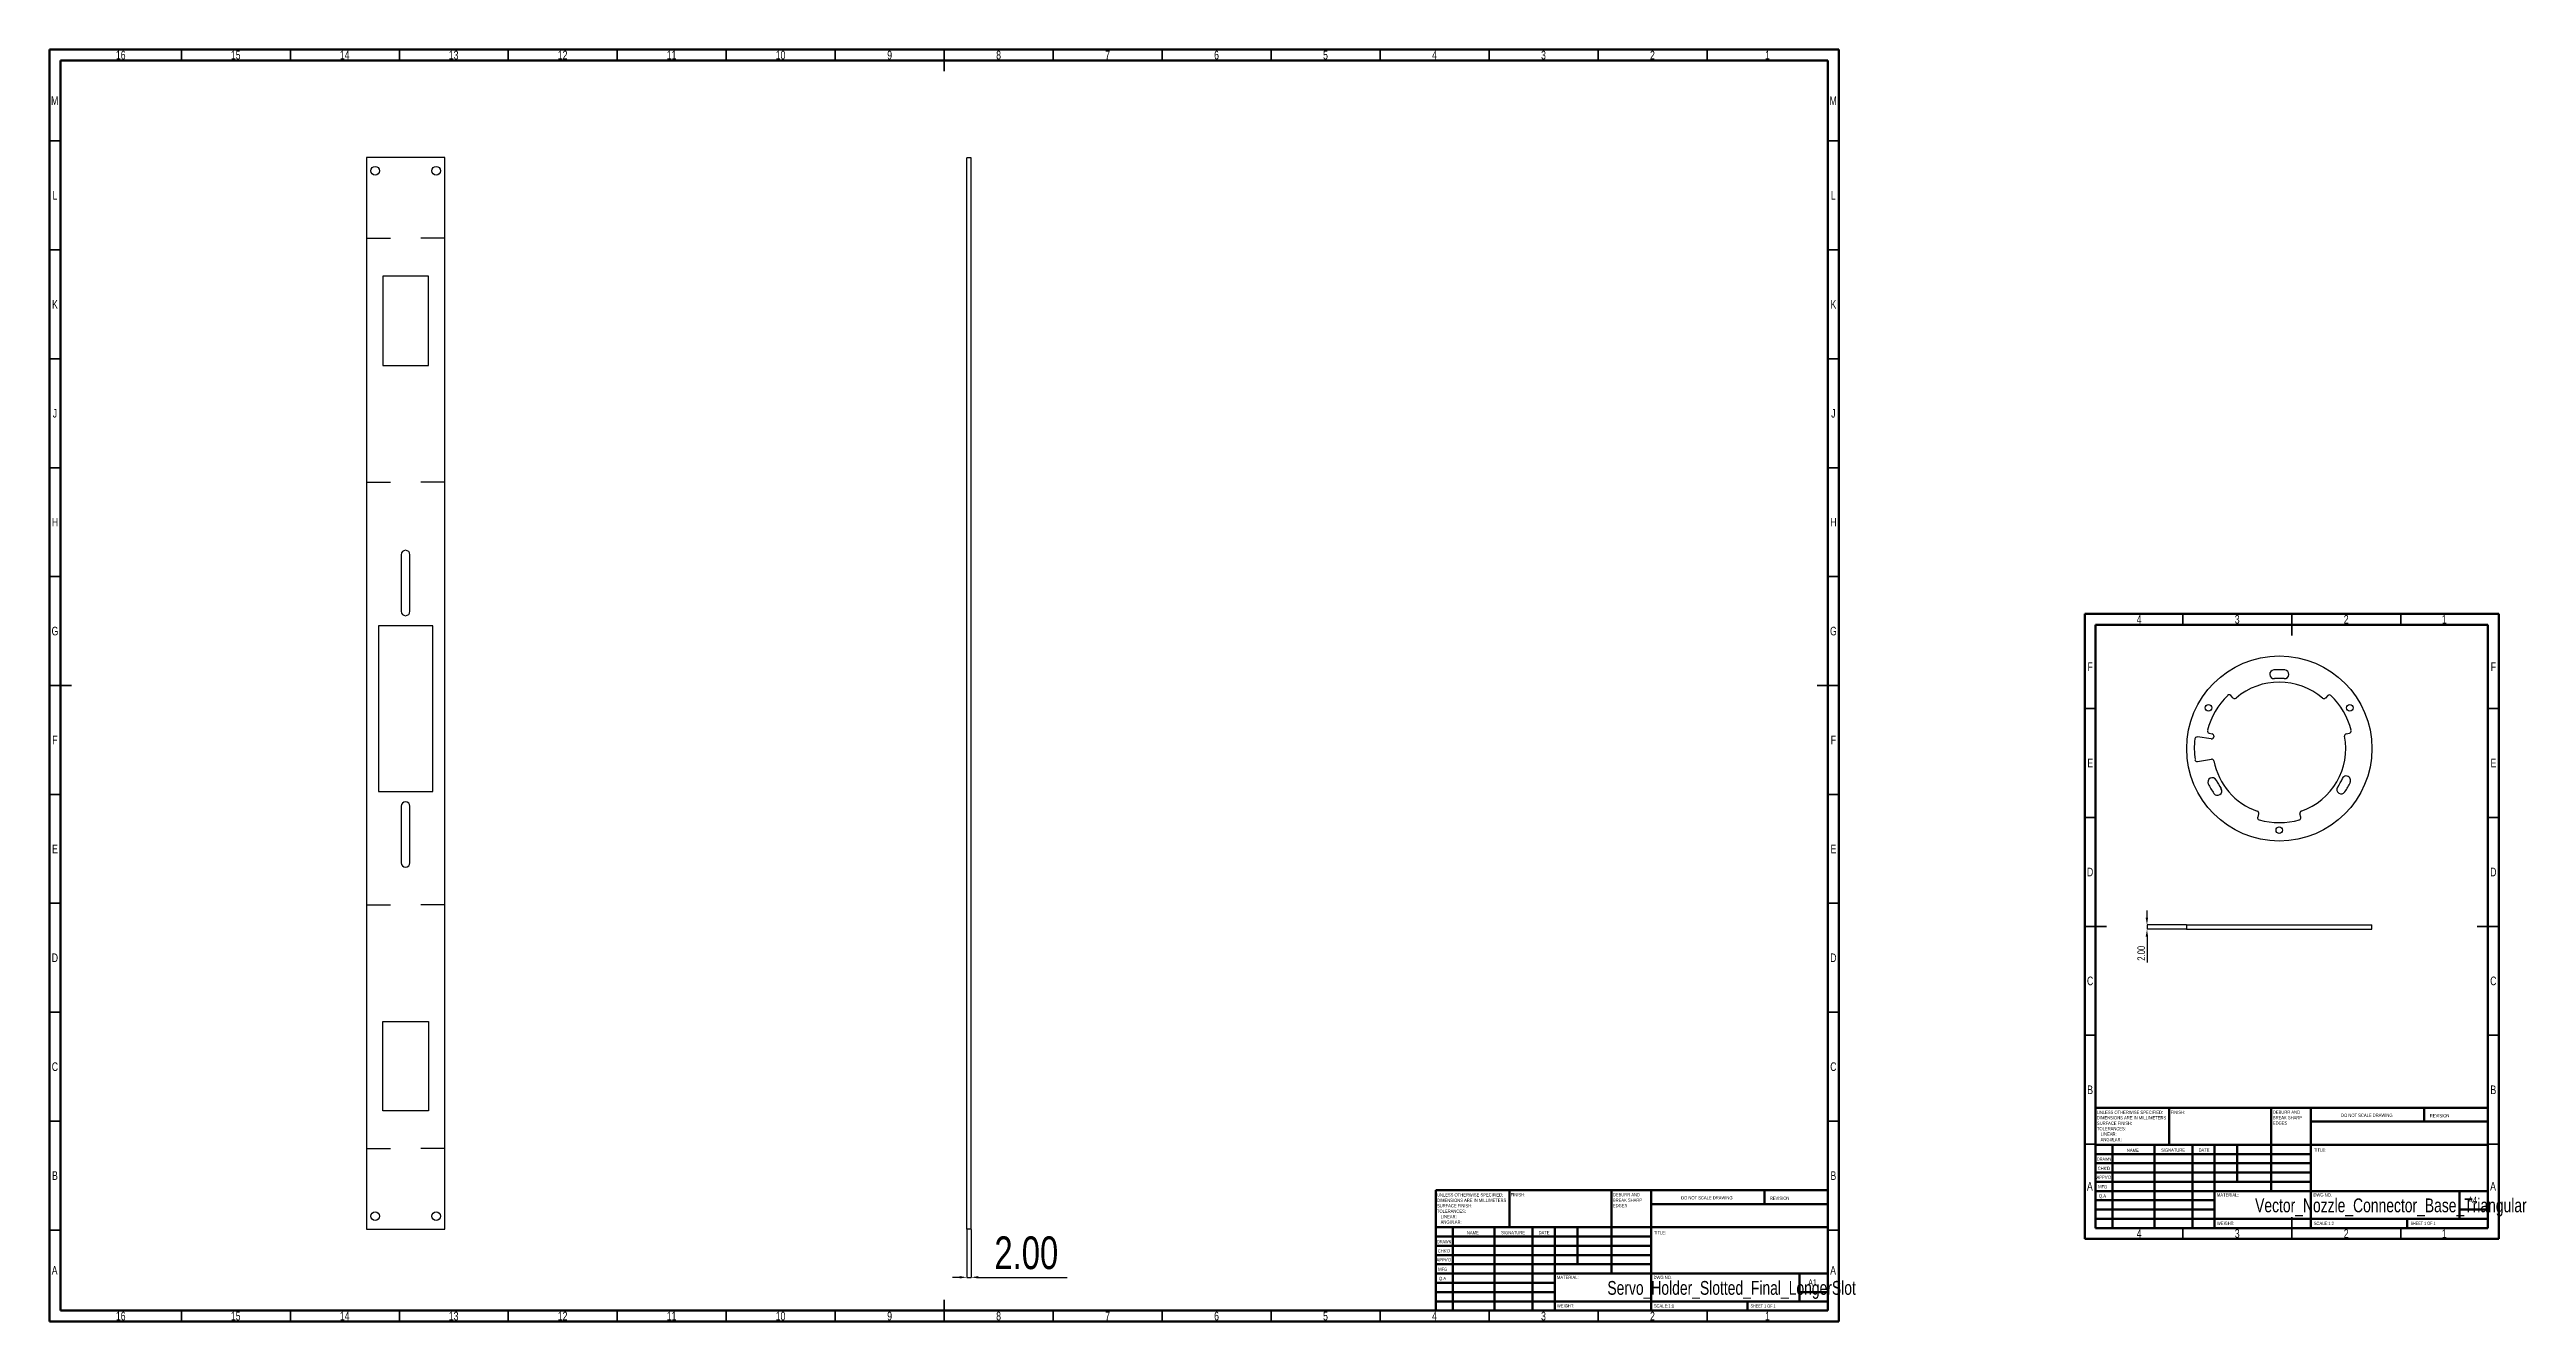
# Model space of a CAD drawing. Header units: inches. Extents: x -8 to 2414, y -1726 to 585.
# Drawn here: x 962 to 2098, y -882 to -298 of the extents above; entities that cross this region are included whole.
import ezdxf

# ---------------------------------------------------------------- set-up
doc = ezdxf.new("R2010")
doc.units = ezdxf.units.IN
doc.header["$MEASUREMENT"] = 0
doc.styles.add('SLDTEXTSTYLE0', font='TXT', dxfattribs={"width": 0.75})
doc.styles.add('SLDTEXTSTYLE1', font='TXT', dxfattribs={"width": 0.686449})
doc.styles.add('SLDTEXTSTYLE2', font='TXT', dxfattribs={"width": 0.6875})
doc.dimstyles.new('SLDDIMSTYLE1', dxfattribs={"dimtxt": 15, "dimasz": 3.302, "dimexe": 0, "dimexo": 0.0625, "dimgap": 3.75, "dimtad": 1, "dimrnd": 1e-09, "dimzin": 4, "dimdsep": 46, "dimtxsty": 'SLDTEXTSTYLE0', "dimsah": 1, "dimcen": 0.09, "dimadec": 0, "dimazin": 1, "dimtfac": 1, "dimtmove": 0, "dimatfit": 0, "dimfxl": 0, "dimfrac": 2, "dimtolj": 1, "dimtzin": 12, "dimarcsym": 0})
doc.dimstyles.new('SLDDIMSTYLE2', dxfattribs={"dimtxt": 3.5, "dimasz": 3.302, "dimexe": 0, "dimexo": 0.0625, "dimgap": 0.875, "dimtad": 1, "dimrnd": 1e-09, "dimzin": 4, "dimdsep": 46, "dimtxsty": 'SLDTEXTSTYLE0', "dimsah": 1, "dimcen": 0.09, "dimadec": 0, "dimazin": 1, "dimtfac": 1, "dimtmove": 0, "dimatfit": 0, "dimfxl": 0, "dimfrac": 2, "dimtolj": 1, "dimtzin": 12, "dimarcsym": 0})

msp = doc.modelspace()

# ---------------------------------------------------------------- texts
at = {"color": 7, "linetype": 'Continuous', "lineweight": 0}
for s, insert, char_height, attachment_point, style in [('16', (994.199, -298.641), 3.9687, 2, 'SLDTEXTSTYLE0'), ('15', (1046.949, -298.641), 3.9687, 2, 'SLDTEXTSTYLE0'), ('14', (1096.949, -298.641), 3.9687, 2, 'SLDTEXTSTYLE0'), ('13', (1146.949, -298.641), 3.9687, 2, 'SLDTEXTSTYLE0'), ('12', (1196.949, -298.641), 3.9687, 2, 'SLDTEXTSTYLE0'), ('11', (1246.949, -298.641), 3.9687, 2, 'SLDTEXTSTYLE0'), ('10', (1296.949, -298.641), 3.9687, 2, 'SLDTEXTSTYLE0'), ('9', (1346.989, -298.641), 3.969, 2, 'SLDTEXTSTYLE0'), ('8', (1396.989, -298.641), 3.969, 2, 'SLDTEXTSTYLE0'), ('7', (1446.989, -298.641), 3.969, 2, 'SLDTEXTSTYLE0'), ('6', (1496.989, -298.641), 3.969, 2, 'SLDTEXTSTYLE0'), ('5', (1546.989, -298.641), 3.969, 2, 'SLDTEXTSTYLE0'), ('4', (1596.989, -298.641), 3.969, 2, 'SLDTEXTSTYLE0'), ('3', (1646.989, -298.641), 3.969, 2, 'SLDTEXTSTYLE0'), ('2', (1696.989, -298.641), 3.969, 2, 'SLDTEXTSTYLE0'), ('1', (1749.739, -298.641), 3.969, 2, 'SLDTEXTSTYLE0'), ('M', (963.891, -319.584), 3.969, 2, 'SLDTEXTSTYLE0'), ('M', (1779.891, -319.584), 3.969, 2, 'SLDTEXTSTYLE0'), ('L', (963.983, -363.084), 3.969, 2, 'SLDTEXTSTYLE0'), ('L', (1779.983, -363.084), 3.969, 2, 'SLDTEXTSTYLE0'), ('K', (964.017, -413.084), 3.969, 2, 'SLDTEXTSTYLE0'), ('K', (1780.017, -413.084), 3.969, 2, 'SLDTEXTSTYLE0'), ('J', (963.994, -463.084), 3.969, 2, 'SLDTEXTSTYLE0'), ('J', (1779.994, -463.084), 3.969, 2, 'SLDTEXTSTYLE0'), ('H', (964.019, -513.084), 3.969, 2, 'SLDTEXTSTYLE0'), ('H', (1780.019, -513.084), 3.969, 2, 'SLDTEXTSTYLE0'), ('G', (964.016, -563.084), 3.969, 2, 'SLDTEXTSTYLE0'), ('G', (1780.016, -563.084), 3.969, 2, 'SLDTEXTSTYLE0'), ('4', (1920.298, -557.699), 3.969, 2, 'SLDTEXTSTYLE0'), ('3', (1965.298, -557.699), 3.969, 2, 'SLDTEXTSTYLE0'), ('2', (2015.298, -557.699), 3.969, 2, 'SLDTEXTSTYLE0'), ('1', (2060.298, -557.699), 3.969, 2, 'SLDTEXTSTYLE0'), ('F', (1897.796, -579.449), 3.969, 2, 'SLDTEXTSTYLE0'), ('F', (2082.796, -579.449), 3.969, 2, 'SLDTEXTSTYLE0'), ('F', (963.987, -613.084), 3.969, 2, 'SLDTEXTSTYLE0'), ('F', (1779.987, -613.084), 3.969, 2, 'SLDTEXTSTYLE0'), ('E', (1897.846, -623.699), 3.969, 2, 'SLDTEXTSTYLE0'), ('E', (2082.846, -623.699), 3.969, 2, 'SLDTEXTSTYLE0'), ('E', (964.037, -663.084), 3.969, 2, 'SLDTEXTSTYLE0'), ('E', (1780.037, -663.084), 3.969, 2, 'SLDTEXTSTYLE0'), ('D', (1897.791, -673.699), 3.969, 2, 'SLDTEXTSTYLE0'), ('D', (2082.791, -673.699), 3.969, 2, 'SLDTEXTSTYLE0'), ('D', (963.982, -713.084), 3.969, 2, 'SLDTEXTSTYLE0'), ('D', (1779.982, -713.084), 3.969, 2, 'SLDTEXTSTYLE0'), ('C', (1897.797, -723.699), 3.969, 2, 'SLDTEXTSTYLE0'), ('C', (2082.797, -723.699), 3.969, 2, 'SLDTEXTSTYLE0'), ('C', (963.988, -763.084), 3.969, 2, 'SLDTEXTSTYLE0'), ('C', (1779.988, -763.084), 3.969, 2, 'SLDTEXTSTYLE0'), ('B', (1897.809, -773.699), 3.969, 2, 'SLDTEXTSTYLE0'), ('B', (2082.809, -773.699), 3.969, 2, 'SLDTEXTSTYLE0'), ('FINISH:', (1934.71, -785.254), 1.5, 1, 'SLDTEXTSTYLE0'), ('DO NOT SCALE DRAWING', (2012.953, -786.64), 1.5, 1, 'SLDTEXTSTYLE0'), ('REVISION', (2053.666, -786.838), 1.5, 1, 'SLDTEXTSTYLE0'), ('DRAWN', (1900.982, -806.788), 1.5, 1, 'SLDTEXTSTYLE1'), ('NAME', (1914.661, -802.672), 1.5, 1, 'SLDTEXTSTYLE0'), ('SIGNATURE', (1930.372, -802.611), 1.5, 1, 'SLDTEXTSTYLE0'), ('DATE', (1947.553, -802.597), 1.5, 1, 'SLDTEXTSTYLE0'), ('TITLE:', (2000.428, -802.597), 1.5, 1, 'SLDTEXTSTYLE0'), ('B', (963.999, -813.084), 3.969, 2, 'SLDTEXTSTYLE0'), ('B', (1779.999, -813.084), 3.969, 2, 'SLDTEXTSTYLE0'), ('A', (1897.678, -818.006), 3.969, 2, 'SLDTEXTSTYLE0'), ("APPV'D", (1900.74, -815.107), 1.5, 1, 'SLDTEXTSTYLE0'), ("CHK'D", (1901.278, -811.011), 1.5, 1, 'SLDTEXTSTYLE0'), ('A', (2082.678, -818.006), 3.969, 2, 'SLDTEXTSTYLE0'), ('FINISH:', (1631.9, -823.139), 1.5, 1, 'SLDTEXTSTYLE0'), ('DO NOT SCALE DRAWING', (1710.144, -824.525), 1.5, 1, 'SLDTEXTSTYLE0'), ('REVISION', (1750.856, -824.723), 1.5, 1, 'SLDTEXTSTYLE0'), ('MFG', (1901.462, -819.457), 1.5, 1, 'SLDTEXTSTYLE0'), ('Q.A', (1901.847, -823.669), 1.5, 1, 'SLDTEXTSTYLE0'), ('MATERIAL:', (1955.984, -823.187), 1.5, 1, 'SLDTEXTSTYLE0'), ('Vector_Nozzle_Connector_Base_Triangular', (2035.806, -825.566), 6.35, 2, 'SLDTEXTSTYLE0'), ('DWG NO.', (2000.291, -823.187), 1.5, 1, 'SLDTEXTSTYLE0'), ('A4', (2071.209, -824.767), 2.9104, 1, 'SLDTEXTSTYLE0'), ('NAME', (1611.851, -840.557), 1.5, 1, 'SLDTEXTSTYLE0'), ('SIGNATURE', (1627.562, -840.497), 1.5, 1, 'SLDTEXTSTYLE0'), ('DATE', (1644.744, -840.482), 1.5, 1, 'SLDTEXTSTYLE0'), ('TITLE:', (1697.619, -840.482), 1.5, 1, 'SLDTEXTSTYLE0'), ('4', (1920.298, -839.699), 3.969, 2, 'SLDTEXTSTYLE0'), ('WEIGHT:', (1955.956, -836.224), 1.4986, 1, 'SLDTEXTSTYLE0'), ('3', (1965.298, -839.699), 3.969, 2, 'SLDTEXTSTYLE0'), ('SCALE:1:2', (2000.412, -836.273), 1.5, 1, 'SLDTEXTSTYLE0'), ('2', (2015.298, -839.699), 3.969, 2, 'SLDTEXTSTYLE0'), ('SHEET 1 OF 1', (2044.817, -836.273), 1.5, 1, 'SLDTEXTSTYLE2'), ('1', (2060.298, -839.699), 3.969, 2, 'SLDTEXTSTYLE0'), ('DRAWN', (1598.172, -844.674), 1.5, 1, 'SLDTEXTSTYLE1'), ("CHK'D", (1598.468, -848.896), 1.5, 1, 'SLDTEXTSTYLE0'), ('A', (963.869, -856.584), 3.969, 2, 'SLDTEXTSTYLE0'), ("APPV'D", (1597.931, -852.992), 1.5, 1, 'SLDTEXTSTYLE0'), ('MFG', (1598.653, -857.343), 1.5, 1, 'SLDTEXTSTYLE0'), ('Q.A', (1599.038, -861.554), 1.5, 1, 'SLDTEXTSTYLE0'), ('MATERIAL:', (1653.175, -861.072), 1.5, 1, 'SLDTEXTSTYLE0'), ('Servo_Holder_Slotted_Final_LongerSlot', (1733.303, -863.451), 6.35, 2, 'SLDTEXTSTYLE0'), ('DWG NO.', (1697.482, -861.072), 1.5, 1, 'SLDTEXTSTYLE0'), ('A1', (1768.4, -862.652), 2.9104, 1, 'SLDTEXTSTYLE0'), ('A', (1779.869, -856.584), 3.969, 2, 'SLDTEXTSTYLE0'), ('WEIGHT:', (1653.147, -874.109), 1.4986, 1, 'SLDTEXTSTYLE0'), ('SCALE:1:1', (1697.603, -874.158), 1.5, 1, 'SLDTEXTSTYLE0'), ('SHEET 1 OF 1', (1742.007, -874.158), 1.5, 1, 'SLDTEXTSTYLE2'), ('16', (994.199, -877.584), 3.9687, 2, 'SLDTEXTSTYLE0'), ('15', (1046.949, -877.584), 3.9687, 2, 'SLDTEXTSTYLE0'), ('14', (1096.949, -877.584), 3.9687, 2, 'SLDTEXTSTYLE0'), ('13', (1146.949, -877.584), 3.9687, 2, 'SLDTEXTSTYLE0'), ('12', (1196.949, -877.584), 3.9687, 2, 'SLDTEXTSTYLE0'), ('11', (1246.949, -877.584), 3.9687, 2, 'SLDTEXTSTYLE0'), ('10', (1296.949, -877.584), 3.9687, 2, 'SLDTEXTSTYLE0'), ('9', (1346.989, -877.584), 3.969, 2, 'SLDTEXTSTYLE0'), ('8', (1396.989, -877.584), 3.969, 2, 'SLDTEXTSTYLE0'), ('7', (1446.989, -877.584), 3.969, 2, 'SLDTEXTSTYLE0'), ('6', (1496.989, -877.584), 3.969, 2, 'SLDTEXTSTYLE0'), ('5', (1546.989, -877.584), 3.969, 2, 'SLDTEXTSTYLE0'), ('4', (1596.989, -877.584), 3.969, 2, 'SLDTEXTSTYLE0'), ('3', (1646.989, -877.584), 3.969, 2, 'SLDTEXTSTYLE0'), ('2', (1696.989, -877.584), 3.969, 2, 'SLDTEXTSTYLE0'), ('1', (1749.739, -877.584), 3.969, 2, 'SLDTEXTSTYLE0')]:
    msp.add_mtext(s, dxfattribs=dict(at, insert=insert, char_height=char_height, attachment_point=attachment_point, style=style))

# ---------------------------------------------------------------- blocks, each defined once
blk = doc.blocks.new('SW_NOTE_0')
at = {"color": 0, "linetype": 'Continuous', "lineweight": 0, "char_height": 1.5, "attachment_point": 1, "style": 'SLDTEXTSTYLE0'}
for s, insert in [('UNLESS OTHERWISE SPECIFIED:', (0, 1.9)), ('TOLERANCES:', (0, -5.6)), ('DIMENSIONS ARE IN MILLIMETERS', (0, -0.6)), ('SURFACE FINISH:', (0, -3.1)), ('ANGULAR:', (1.7, -10.6)), ('LINEAR:', (1.7, -8.1))]:
    blk.add_mtext(s, dxfattribs=dict(at, insert=insert))
blk = doc.blocks.new('SW_NOTE_0_1')
at = {"color": 0, "linetype": 'Continuous', "lineweight": 0, "char_height": 1.5, "attachment_point": 1, "style": 'SLDTEXTSTYLE0'}
for s, insert in [('DEBURR AND', (0, 1.9)), ('BREAK SHARP', (0, -0.6)), ('EDGES', (0, -3.1))]:
    blk.add_mtext(s, dxfattribs=dict(at, insert=insert))
blk = doc.blocks.new('*D320')
at = {"color": 0, "linetype": 'Continuous', "lineweight": -2, "transparency": 16777216}
for p, q in [((1382.4, -839.8), (1382.4, -861.8)), ((1384.4, -839.8), (1384.4, -861.8)), ((1379.1, -861.8), (1375.8, -861.8)), ((1382.4, -861.8), (1384.4, -861.8)), ((1387.7, -861.8), (1428.5, -861.8))]:
    blk.add_line(p, q, dxfattribs=at)
at = {"color": 0, "linetype": 'Continuous', "transparency": 16777216}
for points in [[(1379.1, -861.2), (1379.1, -862.3), (1382.4, -861.8)], [(1387.7, -861.2), (1387.7, -862.3), (1384.4, -861.8)]]:
    blk.add_solid(points, dxfattribs=at)
at = {"layer": 'Defpoints', "color": 0, "linetype": 'Continuous', "transparency": 16777216}
for p in [(1382.4, -839.7), (1384.4, -839.7), (1384.4, -861.8)]:
    blk.add_point(p, dxfattribs=at)
at = {"color": 0, "linetype": 'Continuous', "lineweight": 18, "transparency": 16777216, "insert": (1409.7, -843), "char_height": 15, "attachment_point": 2, "style": 'SLDTEXTSTYLE0'}
blk.add_mtext('\\A1;2.00', dxfattribs=at)
blk = doc.blocks.new('TUTU67')
at = {"color": 7, "linetype": 'Continuous', "lineweight": 25}
for p, q in [((1106.9, -347.7), (1106.9, -839.7)), ((1142.9, -347.7), (1106.9, -347.7)), ((1142.9, -839.7), (1142.9, -347.7)), ((1135.4, -402.1), (1114.4, -402.1)), ((1114.4, -402.1), (1114.4, -443.1)), ((1135.4, -443.1), (1135.4, -402.1)), ((1114.4, -443.1), (1135.4, -443.1)), ((1122.9, -530), (1122.9, -556)), ((1126.9, -556), (1126.9, -530)), ((1137.4, -562.7), (1112.4, -562.7)), ((1112.4, -562.7), (1112.4, -638.7)), ((1137.4, -638.7), (1137.4, -562.7)), ((1112.4, -638.7), (1137.4, -638.7)), ((1122.9, -645.5), (1122.9, -671.5)), ((1126.9, -671.5), (1126.9, -645.5)), ((1114.4, -744.4), (1135.4, -744.4)), ((1114.4, -785.4), (1114.4, -744.4)), ((1135.4, -744.4), (1135.4, -785.4)), ((1135.4, -785.4), (1114.4, -785.4)), ((1106.9, -839.7), (1142.9, -839.7))]:
    blk.add_line(p, q, dxfattribs=at)
at = {"color": 3}
for p, q in [((1106.9, -384.7), (1117.9, -384.7)), ((1142.9, -384.7), (1131.9, -384.7)), ((1106.9, -496.7), (1117.9, -496.7)), ((1142.9, -496.7), (1131.9, -496.7)), ((1106.9, -690.7), (1117.9, -690.7)), ((1142.9, -690.7), (1131.9, -690.7)), ((1106.9, -802.7), (1117.9, -802.7)), ((1142.9, -802.7), (1131.9, -802.7))]:
    blk.add_line(p, q, dxfattribs=at)
at = {"color": 7, "linetype": 'Continuous', "lineweight": 25}
for centre in [(1110.9, -353.7), (1138.9, -353.7), (1110.9, -833.7), (1138.9, -833.7)]:
    blk.add_circle(centre, 2, dxfattribs=at)
for centre, start, end in [((1124.9, -530), 0, 180), ((1124.9, -556), 180, 0), ((1124.9, -645.5), 0, 180), ((1124.9, -671.5), 180, 0)]:
    blk.add_arc(centre, 2, start, end, dxfattribs=at)
blk = doc.blocks.new('*D314')
at = {"color": 0, "linetype": 'Continuous', "lineweight": -2, "transparency": 16777216}
for p, q in [((1923.9, -696.7), (1923.9, -693.4)), ((1942, -700), (1923.9, -700)), ((1923.9, -700), (1923.9, -702)), ((1942, -702), (1923.9, -702)), ((1923.9, -705.3), (1923.9, -717.3))]:
    blk.add_line(p, q, dxfattribs=at)
at = {"color": 0, "linetype": 'Continuous', "transparency": 16777216}
for points in [[(1923.3, -696.7), (1924.4, -696.7), (1923.9, -700)], [(1923.3, -705.3), (1924.4, -705.3), (1923.9, -702)]]:
    blk.add_solid(points, dxfattribs=at)
at = {"layer": 'Defpoints', "color": 0, "linetype": 'Continuous', "transparency": 16777216}
for p in [(1923.9, -702), (1942.1, -700), (1942.1, -702)]:
    blk.add_point(p, dxfattribs=at)
at = {"color": 0, "linetype": 'Continuous', "lineweight": 18, "transparency": 16777216, "insert": (1919.5, -713), "char_height": 3.5, "attachment_point": 2, "rotation": 90, "style": 'SLDTEXTSTYLE0'}
blk.add_mtext('\\A1;2.00', dxfattribs=at)
blk = doc.blocks.new('RTU6TU67')
at = {"color": 7, "linetype": 'Continuous', "lineweight": 25}
for p, q in [((1963.4, -595.8), (1962.3, -594.6)), ((2006.9, -594.7), (2005.8, -595.8)), ((1952.4, -611.9), (1953.8, -612.2)), ((2015.3, -612.2), (2016.8, -611.9)), ((1953.4, -614.6), (1947, -613.7)), ((1947, -624.9), (1953.5, -623.9)), ((1975.1, -649), (1974.7, -650.5)), ((1994.5, -650.5), (1994, -649))]:
    blk.add_line(p, q, dxfattribs=at)
for centre, radius in [((1984.6, -619), 42.5), ((1952.1, -600.3), 1.5), ((2017, -600.3), 1.5), ((1984.6, -656.5), 1.5)]:
    blk.add_circle(centre, radius, dxfattribs=at)
for centre, radius, start, end in [((1984.6, -619), 30.5, 49.3192, 130.4788), ((1982.2, -584.9), 2, 94, 274), ((1984.6, -619), 36.2, 86, 94), ((1984.6, -619), 32.2, 86, 94), ((1987, -584.9), 2, 266, 86), ((1984.6, -619), 34, 134.1613, 165.7635), ((1961.6, -595.3), 1, 45, 134.1613), ((1964.1, -595.1), 1, 225, 310.4788), ((2005.1, -595.1), 1, 229.3192, 317.5), ((2007.6, -595.4), 1, 45.7635, 137.5), ((1984.6, -619), 34, 14.2365, 45.7635), ((1952.6, -610.9), 1, 165.7635, 257.5), ((1953.6, -613.2), 1, 349.3192, 77.5), ((1984.6, -619), 30.5, 169.3192, 170.1495), ((1984.6, -619), 30.5, 289.3192, 10.6808), ((2015.5, -613.2), 1, 102.5, 190.6808), ((2016.6, -610.9), 1, 282.5, 14.2365), ((1984.6, -619), 39, 173.4767, 187.4608), ((1946.8, -614.7), 1, 81.9687, 173.4767), ((1946.9, -624), 1, 187.4608, 278.9687), ((1953.5, -613.6), 1, 261.9687, 350.1495), ((1953.6, -624.9), 1, 10.7879, 98.9687), ((1984.6, -619), 30.5, 190.7879, 250.6808), ((1953.8, -634.4), 2, 26.4687, 206.4687), ((1984.6, -619), 36.4, 206.4687, 214.4687), ((1984.6, -619), 32.4, 206.4687, 214.4687), ((1984.6, -619), 32.1, 326.6036, 334.6036), ((2015.3, -633.6), 2, 334.6036, 154.6036), ((1984.6, -619), 36.1, 326.6036, 334.6036), ((1956.2, -638.5), 2, 214.4687, 34.4687), ((2013, -637.8), 2, 146.6036, 326.6036), ((1974.2, -648.7), 1, 342.5, 70.6808), ((1975.6, -650.8), 1, 162.5, 254.2365), ((1984.6, -619), 34, 254.2365, 285.7635), ((1993.5, -650.8), 1, 285.7635, 17.5), ((1995, -648.7), 1, 109.3192, 197.5)]:
    blk.add_arc(centre, radius, start, end, dxfattribs=at)

# ---------------------------------------------------------------- dimensions: what is measured, and where the dimension line sits
at = {"color": 7, "linetype": 'Continuous', "lineweight": 18}
dim = msp.add_linear_dim(base=(1923.852, -701.989), p1=(1942.072, -699.989), p2=(1942.072, -701.989), angle=90, dimstyle='SLDDIMSTYLE2', dxfattribs=at)
dim.commit()
dim.dimension.update_dxf_attribs({"geometry": '*D314', "text_midpoint": (1923.852, -712.968), "dimtype": 160})
dim = msp.add_linear_dim(base=(1384.386, -861.797), p1=(1382.386, -839.739), p2=(1384.386, -839.739), dimstyle='SLDDIMSTYLE1', dxfattribs=at)
dim.commit()
dim.dimension.update_dxf_attribs({"geometry": '*D320', "text_midpoint": (1409.74, -861.797), "dimtype": 160})

# ---------------------------------------------------------------- linework, layer by layer
at = {"color": 7, "linetype": 'Continuous', "lineweight": 70}
for p, q in [((961.529, -882.058), (961.529, -298.058)), ((961.529, -298.058), (1782.529, -298.058)), ((966.529, -877.058), (966.529, -303.058)), ((966.529, -303.058), (1777.529, -303.058)), ((1777.529, -303.058), (1777.529, -877.058)), ((1782.529, -298.058), (1782.529, -882.058)), ((1895.338, -844.173), (1895.338, -557.173)), ((1895.338, -557.173), (2085.338, -557.173)), ((1900.338, -839.173), (1900.338, -562.173)), ((1900.338, -562.173), (2080.338, -562.173)), ((2080.338, -562.173), (2080.338, -839.173)), ((2085.338, -557.173), (2085.338, -844.173)), ((2080.338, -839.173), (1900.338, -839.173)), ((2085.338, -844.173), (1895.338, -844.173)), ((1782.529, -882.058), (961.529, -882.058)), ((1777.529, -877.058), (966.529, -877.058))]:
    msp.add_line(p, q, dxfattribs=at)
at = {"color": 7, "linetype": 'Continuous', "lineweight": 35}
for p, q in [((1022.029, -303.058), (1022.029, -298.058)), ((1072.029, -303.058), (1072.029, -298.058)), ((1122.029, -303.058), (1122.029, -298.058)), ((1172.029, -303.058), (1172.029, -298.058)), ((1222.029, -303.058), (1222.029, -298.058)), ((1272.029, -303.058), (1272.029, -298.058)), ((1322.029, -303.058), (1322.029, -298.058)), ((1372.029, -298.058), (1372.029, -308.058)), ((1372.029, -303.058), (1372.029, -298.058)), ((1422.029, -303.058), (1422.029, -298.058)), ((1472.029, -303.058), (1472.029, -298.058)), ((1522.029, -303.058), (1522.029, -298.058)), ((1572.029, -303.058), (1572.029, -298.058)), ((1622.029, -303.058), (1622.029, -298.058)), ((1672.029, -303.058), (1672.029, -298.058)), ((1722.029, -303.058), (1722.029, -298.058)), ((966.529, -340.058), (961.529, -340.058)), ((1777.529, -340.058), (1782.529, -340.058)), ((966.529, -390.058), (961.529, -390.058)), ((1777.529, -390.058), (1782.529, -390.058)), ((966.529, -440.058), (961.529, -440.058)), ((1777.529, -440.058), (1782.529, -440.058)), ((966.529, -490.058), (961.529, -490.058)), ((1777.529, -490.058), (1782.529, -490.058)), ((966.529, -540.058), (961.529, -540.058)), ((1777.529, -540.058), (1782.529, -540.058)), ((1940.338, -562.173), (1940.338, -557.173)), ((1990.338, -557.173), (1990.338, -567.173)), ((1990.338, -562.173), (1990.338, -557.173)), ((2040.338, -562.173), (2040.338, -557.173)), ((961.529, -590.058), (971.529, -590.058)), ((966.529, -590.058), (961.529, -590.058)), ((1782.529, -590.058), (1772.529, -590.058)), ((1777.529, -590.058), (1782.529, -590.058)), ((1900.338, -600.673), (1895.338, -600.673)), ((2080.338, -600.673), (2085.338, -600.673)), ((966.529, -640.058), (961.529, -640.058)), ((1777.529, -640.058), (1782.529, -640.058)), ((1900.338, -650.673), (1895.338, -650.673)), ((2080.338, -650.673), (2085.338, -650.673)), ((966.529, -690.058), (961.529, -690.058)), ((1777.529, -690.058), (1782.529, -690.058)), ((1895.338, -700.673), (1905.338, -700.673)), ((1900.338, -700.673), (1895.338, -700.673)), ((2085.338, -700.673), (2075.338, -700.673)), ((2080.338, -700.673), (2085.338, -700.673)), ((966.529, -740.058), (961.529, -740.058)), ((1777.529, -740.058), (1782.529, -740.058)), ((1900.338, -750.673), (1895.338, -750.673)), ((2080.338, -750.673), (2085.338, -750.673)), ((966.529, -790.058), (961.529, -790.058)), ((1777.529, -790.058), (1782.529, -790.058)), ((1900.338, -800.673), (1895.338, -800.673)), ((2080.338, -800.673), (2085.338, -800.673)), ((966.529, -840.058), (961.529, -840.058)), ((1777.529, -840.058), (1782.529, -840.058)), ((1940.338, -839.173), (1940.338, -844.173)), ((1990.338, -844.173), (1990.338, -834.173)), ((1990.338, -839.173), (1990.338, -844.173)), ((2040.338, -839.173), (2040.338, -844.173)), ((1372.029, -882.058), (1372.029, -872.058)), ((1022.029, -877.058), (1022.029, -882.058)), ((1072.029, -877.058), (1072.029, -882.058)), ((1122.029, -877.058), (1122.029, -882.058)), ((1172.029, -877.058), (1172.029, -882.058)), ((1222.029, -877.058), (1222.029, -882.058)), ((1272.029, -877.058), (1272.029, -882.058)), ((1322.029, -877.058), (1322.029, -882.058)), ((1372.029, -877.058), (1372.029, -882.058)), ((1422.029, -877.058), (1422.029, -882.058)), ((1472.029, -877.058), (1472.029, -882.058)), ((1522.029, -877.058), (1522.029, -882.058)), ((1572.029, -877.058), (1572.029, -882.058)), ((1622.029, -877.058), (1622.029, -882.058)), ((1672.029, -877.058), (1672.029, -882.058)), ((1722.029, -877.058), (1722.029, -882.058))]:
    msp.add_line(p, q, dxfattribs=at)
at = {"color": 7, "linetype": 'Continuous', "lineweight": 25}
for p, q in [((1382.386, -839.739), (1382.386, -347.739)), ((1384.386, -347.739), (1382.386, -347.739)), ((1384.386, -839.739), (1384.386, -347.739)), ((1942.072, -699.989), (1942.072, -701.989)), ((1942.072, -699.989), (1984.572, -699.989)), ((1942.072, -701.989), (1984.572, -701.989)), ((1984.572, -699.989), (2027.072, -699.989)), ((1984.572, -701.989), (2027.072, -701.989)), ((2027.072, -701.989), (2027.072, -699.989)), ((1384.386, -839.739), (1382.386, -839.739))]:
    msp.add_line(p, q, dxfattribs=at)
at = {"color": 7, "linetype": 'Continuous', "lineweight": 50}
for p, q in [((1900.338, -783.923), (2080.338, -783.923)), ((1900.338, -783.923), (1900.338, -839.173)), ((1934.138, -800.923), (1934.138, -783.923)), ((1980.938, -783.923), (1980.938, -822.173)), ((1999.138, -783.923), (1999.138, -839.173)), ((2051.138, -790.298), (2051.138, -783.923)), ((2080.338, -790.298), (1999.138, -790.298)), ((2080.338, -800.923), (1900.338, -800.923)), ((1999.138, -805.173), (1900.338, -805.173)), ((1908.138, -800.923), (1908.138, -839.173)), ((1927.329, -800.923), (1927.329, -839.173)), ((1944.737, -800.923), (1944.737, -839.173)), ((1954.938, -839.173), (1954.938, -800.923)), ((1965.338, -817.923), (1965.338, -800.923)), ((1999.138, -809.423), (1900.338, -809.423)), ((1999.138, -813.673), (1900.338, -813.673)), ((1999.138, -817.923), (1900.338, -817.923)), ((1597.529, -821.808), (1777.529, -821.808)), ((1597.529, -821.808), (1597.529, -877.058)), ((1631.329, -838.808), (1631.329, -821.808)), ((1678.129, -821.808), (1678.129, -860.058)), ((1696.329, -821.808), (1696.329, -877.058)), ((1777.529, -828.183), (1696.329, -828.183)), ((1748.329, -828.183), (1748.329, -821.808)), ((1954.938, -822.173), (1900.338, -822.173)), ((1954.938, -826.423), (1900.338, -826.423)), ((1954.938, -822.173), (2080.338, -822.173)), ((2067.338, -834.923), (2067.338, -822.173)), ((1777.529, -838.808), (1597.529, -838.808)), ((1605.329, -838.808), (1605.329, -877.058)), ((1624.52, -838.808), (1624.52, -877.058)), ((1641.928, -838.808), (1641.928, -877.058)), ((1652.129, -877.058), (1652.129, -838.808)), ((1662.529, -855.808), (1662.529, -838.808)), ((1954.938, -830.673), (1900.338, -830.673)), ((1900.338, -834.923), (2080.338, -834.923)), ((2043.338, -839.173), (2043.338, -834.923)), ((2080.338, -830.673), (2067.338, -830.673)), ((1696.329, -843.058), (1597.529, -843.058)), ((1696.329, -847.308), (1597.529, -847.308)), ((1696.329, -851.558), (1597.529, -851.558)), ((1696.329, -855.808), (1597.529, -855.808)), ((1652.129, -860.058), (1597.529, -860.058)), ((1652.129, -860.058), (1777.529, -860.058)), ((1764.529, -872.808), (1764.529, -860.058)), ((1652.129, -864.308), (1597.529, -864.308)), ((1652.129, -868.558), (1597.529, -868.558)), ((1597.529, -872.808), (1777.529, -872.808)), ((1740.529, -877.058), (1740.529, -872.808)), ((1777.529, -868.558), (1764.529, -868.558))]:
    msp.add_line(p, q, dxfattribs=at)

# ---------------------------------------------------------------- block references
at = {"color": 3}
for name in ['TUTU67', 'RTU6TU67']:
    msp.add_blockref(name, (0, 0), dxfattribs=at)
at = {"color": 7, "linetype": 'Continuous', "lineweight": 0}
for name, p in [('SW_NOTE_0', (1900.932, -787.186)), ('SW_NOTE_0_1', (1981.648, -787.104)), ('SW_NOTE_0', (1598.123, -825.071)), ('SW_NOTE_0_1', (1678.838, -824.989))]:
    msp.add_blockref(name, p, dxfattribs=at)

msp.set_redraw_order([(e.dxf.handle, doc.entitydb.next_handle()) for e in msp.query("TEXT MTEXT ATTDEF DIMENSION ARC_DIMENSION")])  # texts and dimensions are drawn at this point

doc.saveas('drawing.dxf')
